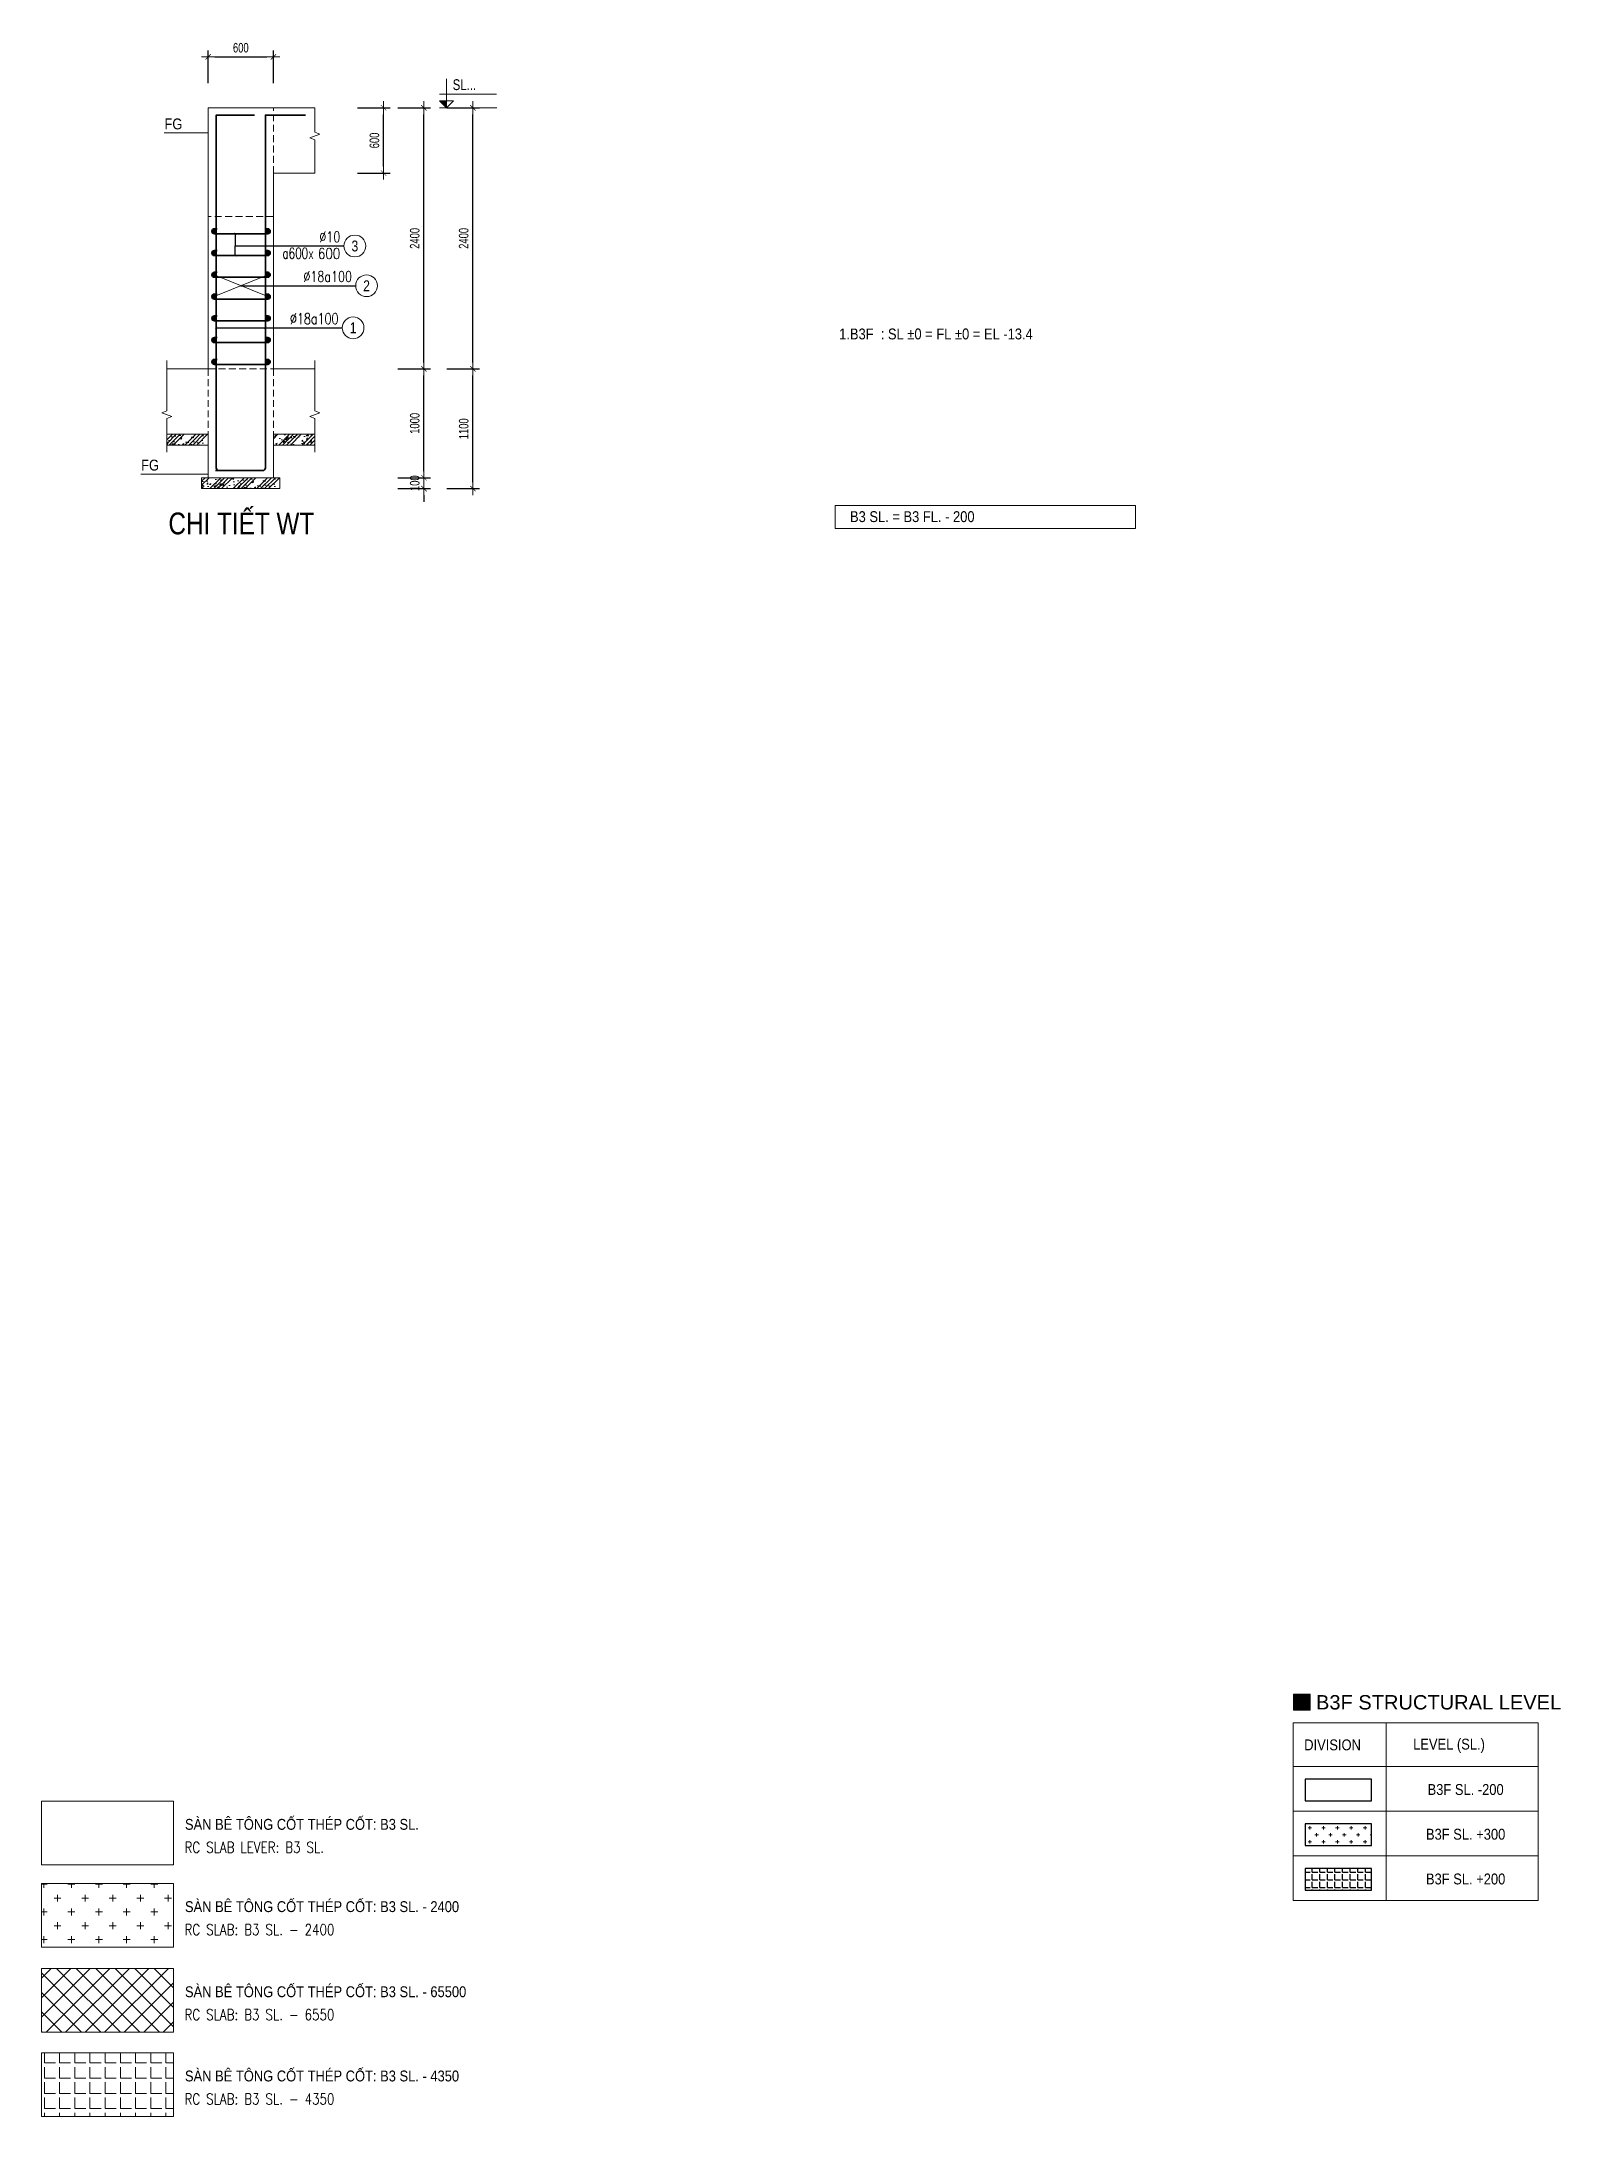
# Model space of a CAD drawing. Header units: millimetres. Extents: x -259680 to 953914, y -429648 to 90611.
# Drawn here: x 235788 to 305615, y -270641 to -175287 of the extents above; entities that cross this region are included whole.
import ezdxf
from ezdxf.enums import TextEntityAlignment as Align

# ---------------------------------------------------------------- set-up
doc = ezdxf.new("R2010")
doc.units = ezdxf.units.MM
doc.linetypes.add('HIDDEN2', pattern=[4.7625, 3.175, -1.5875])
doc.layers.get('0').update_dxf_attribs({"lineweight": 20})
doc.layers.get('Defpoints').update_dxf_attribs({"color": 151, "lineweight": 9})
for name, color, linetype, lineweight in [('$0$NDC_S_THIN LINE', 7, 'Continuous', 20), ('NDC_S_ANNO', 7, 'Continuous', 20), ('NDC_S_BREAK-LINE', 1, 'Continuous', 15), ('NDC_S_CONTINUOUS', 3, 'Continuous', 20), ('NDC_S_DIM', 1, 'Continuous', 15), ('NDC_S_ENG TITLE', 3, 'Continuous', 20), ('NDC_S_HIDDEN', 8, 'HIDDEN2', 13), ('NDC_S_LEADER', 1, 'Continuous', 15), ('NDC_S_REBAR', 4, 'Continuous', 35), ('NDC_S_TEXT SYMBOL', 7, 'Continuous', 20), ('NDC_S_THIN LINE', 8, 'Continuous', 9), ('NDC_S_VN TEXT', 7, 'Continuous', 20), ('NDC_S_VN TITLE', 6, 'Continuous', 35)]:
    doc.layers.add(name, color=color, linetype=linetype, lineweight=lineweight)
for name, color, linetype in [('FOOTING BOTTOM LEVEL$0$@ SL+100 EL-1.3', 11, 'Continuous'), ('FOOTING BOTTOM LEVEL$0$@ SL+300 EL-1.1', 41, 'Continuous'), ('LEVEL-P', 8, 'Continuous')]:
    doc.layers.add(name, color=color, linetype=linetype)
doc.styles.add('ARIAL', font='arial.ttf', dxfattribs={"width": 0.8})
doc.styles.add('FOOTING BOTTOM LEVEL$0$AREA MENSURATION$0$Style-Arial', font='arial.ttf')
doc.styles.add('NDC_ANNO', font='', dxfattribs={"width": 0.8})
doc.styles.add('NDC_ARIAL', font='arial.ttf', dxfattribs={"width": 0.85})
doc.styles.add('NDC_DIM', font='', dxfattribs={"width": 0.75})
doc.styles.add('NDC_EN TXT', font='romans.shx', dxfattribs={"width": 0.8})
doc.styles.add('NDC_VIE TXT', font='arial.ttf', dxfattribs={"width": 0.8})
doc.styles.add('ROMANS', font='romans', dxfattribs={"width": 0.75, "bigfont": 'vns'})
doc.styles.get('NDC_ANNO').set_extended_font_data('Dotum')
doc.styles.get('NDC_DIM').set_extended_font_data('Dotum')
doc.dimstyles.new('NDC_dim_100', dxfattribs={"dimscale": 100, "dimtxt": 2.2, "dimasz": 1.5, "dimexe": 1.5, "dimexo": 2.5, "dimgap": 1, "dimtad": 1, "dimdec": 0, "dimzin": 0, "dimdsep": 46, "dimtxsty": 'NDC_DIM', "dimblk": 'DIMMARK', "dimcen": 0.09, "dimdle": 1.2, "dimclrd": 1, "dimclre": 1, "dimclrt": 3, "dimadec": 0, "dimazin": 0, "dimtfac": 1, "dimtdec": 0, "dimtix": 1, "dimtofl": 0, "dimtmove": 0, "dimatfit": 3, "dimfxl": 6, "dimfxlon": 1, "dimtolj": 1, "dimtzin": 0, "dimarcsym": 0})
doc.dimstyles.new('NDC_dim_200', dxfattribs={"dimscale": 200, "dimtxt": 2.2, "dimasz": 1.5, "dimexe": 1.5, "dimexo": 2.5, "dimgap": 1, "dimtad": 1, "dimdec": 0, "dimzin": 0, "dimdsep": 46, "dimtxsty": 'NDC_DIM', "dimblk": 'DIMMARK', "dimcen": 0.09, "dimdle": 1.2, "dimclrd": 1, "dimclre": 1, "dimclrt": 3, "dimadec": 0, "dimazin": 0, "dimtfac": 1, "dimtdec": 0, "dimtix": 1, "dimtofl": 0, "dimtmove": 0, "dimatfit": 3, "dimfxl": 6, "dimfxlon": 1, "dimtolj": 1, "dimtzin": 0, "dimarcsym": 0})
pattern_1 = [(50, (-296579.8, 479537.45), (728.73868, -63.75634), [76.2, -838.2]), (355, (-296579.8, 479537.45), (-140.9713, 764.2266), [60.96, -670.56]), (100.451, (-296519.1, 479532.14), (587.77, 700.46675), [64.76, -712.36]), (50, (-295779.8, 480337.45), (728.73868, -63.75634), [76.2, -838.2]), (355, (-295779.8, 480337.45), (-140.9713, 764.2266), [60.96, -670.56]), (100.451, (-295719.1, 480332.14), (587.77, 700.46675), [64.76, -712.36]), (46.1842, (-296579.8, 479740.65), (1084.3162, -168.1693), [114.3, -1257.3]), (96.6356, (-296489.5, 479726.6), (949.617, 989.7022), [97.14, -1068.54]), (351.184, (-296579.8, 479740.6), (949.6184, 989.7005), [91.44, -1005.84]), (46.1842, (-295779.8, 480540.65), (1084.3162, -168.1693), [114.3, -1257.3]), (96.6356, (-295689.5, 480526.6), (949.617, 989.7022), [97.14, -1068.54]), (351.184, (-295779.8, 480540.6), (949.6184, 989.7005), [91.44, -1005.84]), (21, (-296478.2, 479689.85), (606.4595, -409.06207), [76.2, -838.2]), (326, (-296478.2, 479689.85), (247.2081, 736.75186), [60.96, -670.56]), (71.4514, (-296427.7, 479655.76), (853.66596, 327.69143), [64.76, -712.36]), (21, (-295678.2, 480489.85), (606.4595, -409.06207), [76.2, -838.2]), (326, (-295678.2, 480489.85), (247.2081, 736.75186), [60.96, -670.56]), (71.4514, (-295627.7, 480455.76), (853.66596, 327.69143), [64.76, -712.36]), (37.5, (-296579.83, 479537.45), (12.35441, 338.220155), [0, -662.432, 0, -680.72, 0, -673.1]), (7.5, (-296579.83, 479537.45), (267.27865, 400.7223), [0, -388.112, 0, -647.192, 0, -256.54]), (327.5, (-296806.4, 479537.45), (542.36238, -22.91498), [0, -254, 0, -792.48, 0, -1051.56]), (317.5, (-296908, 479537.45), (592.51673, 101.70596), [0, -330.2, 0, -526.288, 0, -746.76]), (45, (-296579.8, 479537.45), (-538.8154, 538.8154), []), (45, (-296400.2, 479537.45), (-538.8154, 538.8154), []), (45, (-296220.6, 479537.45), (-538.8154, 538.8154), []), (45, (-296041, 479537.45), (-538.8154, 538.8154), [])]

msp = doc.modelspace()

# ---------------------------------------------------------------- texts
at = {"style": 'FOOTING BOTTOM LEVEL$0$AREA MENSURATION$0$Style-Arial'}
msp.add_text('B3F STRUCTURAL LEVEL', height=660, dxfattribs=at).set_placement((294375.2, -251276.6), align=Align.TOP_LEFT)
at = {"layer": 'NDC_S_VN TEXT'}
for s, style, width, p in [('FG', 'NDC_ARIAL', 0.85, (241440.2, -179074.6)), ('1.B3F  : SL %%P0 = FL %%P0 = EL -13.4', 'NDC_ARIAL', 0.85, (272455.2, -188726.4)), ('FG', 'NDC_ARIAL', 0.85, (240368, -194753.5)), ('B3 SL. = B3 FL. - 200', 'NDC_ARIAL', 0.85, (272954.6, -197121.3)), ('SÀN BÊ TÔNG CỐT THÉP CỐT: B3 SL.', 'NDC_ARIAL', 0.85, (242383.1, -257216.1)), ('RC SLAB LEVER: B3 SL.', 'NDC_EN TXT', 0.8, (242362.9, -258272.4)), ('SÀN BÊ TÔNG CỐT THÉP CỐT: B3 SL. - 2400  ', 'NDC_ARIAL', 0.85, (242383.1, -260997.3)), ('RC SLAB: B3 SL. - 2400', 'NDC_EN TXT', 0.8, (242362.9, -262053.6)), ('SÀN BÊ TÔNG CỐT THÉP CỐT: B3 SL. - 65500  ', 'NDC_ARIAL', 0.85, (242383.1, -264908.5)), ('RC SLAB: B3 SL. - 6550', 'NDC_EN TXT', 0.8, (242362.9, -265964.8)), ('SÀN BÊ TÔNG CỐT THÉP CỐT: B3 SL. - 4350  ', 'NDC_ARIAL', 0.85, (242383.1, -268779.6)), ('RC SLAB: B3 SL. - 4350', 'NDC_EN TXT', 0.8, (242362.9, -269836))]:
    msp.add_text(s, height=500, dxfattribs=dict(at, style=style, width=width)).set_placement(p, align=Align.MIDDLE_LEFT)
at = {"layer": 'NDC_S_VN TEXT', "color": 3, "style": 'ROMANS', "width": 0.7}
msp.add_text('a600x', height=500, dxfattribs=at).set_placement((246862.8, -185266.9))
at = {"layer": 'NDC_S_VN TEXT', "style": 'NDC_ARIAL', "width": 0.85}
for s, p in [('DIVISION', (293834, -253314)), ('LEVEL (SL.)', (298840.2, -253279.3))]:
    msp.add_text(s, height=500, dxfattribs=at).set_placement(p, align=Align.TOP_LEFT)
for s, p in [('B3F SL. -200', (301253.9, -255864.6)), ('B3F SL. +300', (301253.9, -257920.2)), ('B3F SL. +200', (301253.9, -259975.8))]:
    msp.add_text(s, height=500, dxfattribs=at).set_placement(p, align=Align.CENTER)

# ---------------------------------------------------------------- blocks, each defined once
blk = doc.blocks.new('DIMMARK')
at = {"layer": 'NDC_S_DIM', "color": 1}
blk.add_line((-1.5, 0), (1, 0), dxfattribs=at)
at = {"layer": 'NDC_S_DIM', "color": 2, "const_width": 0.1}
blk.add_lwpolyline([(-0.42, -0.42), (0.42, 0.42)], dxfattribs=at)
blk = doc.blocks.new('*D269')
at = {"layer": 'Defpoints', "color": 0, "transparency": 16777216}
for p in [(249033, -178334), (253367, -178334), (249333, -190334)]:
    blk.add_point(p, dxfattribs=at)
at = {"layer": 'NDC_S_DIM', "color": 1, "lineweight": -2, "transparency": 16777216}
for p, q in [((252167, -178334), (253667, -178334)), ((253367, -190034), (253367, -178634)), ((252167, -190334), (253667, -190334))]:
    blk.add_line(p, q, dxfattribs=at)
at = {"layer": 'NDC_S_DIM', "color": 1, "lineweight": -2, "transparency": 16777216, "xscale": 300, "yscale": 300, "zscale": 300}
for p, rotation in [((253367, -178334), 90), ((253367, -190334), 270)]:
    blk.add_blockref('DIMMARK', p, dxfattribs=dict(at, rotation=rotation))
at = {"layer": 'NDC_S_DIM', "color": 3, "transparency": 16777216, "insert": (252947, -184334), "char_height": 440, "attachment_point": 5, "rotation": 90, "style": 'NDC_DIM'}
blk.add_mtext('\\A1;2400', dxfattribs=at)
blk = doc.blocks.new('*D270')
at = {"layer": 'Defpoints', "color": 0, "transparency": 16777216}
for p in [(249333, -190334), (253367, -190334), (249333, -195334)]:
    blk.add_point(p, dxfattribs=at)
at = {"layer": 'NDC_S_DIM', "color": 1, "lineweight": -2, "transparency": 16777216}
for p, q in [((252167, -190334), (253667, -190334)), ((253367, -195034), (253367, -190634)), ((252167, -195334), (253667, -195334))]:
    blk.add_line(p, q, dxfattribs=at)
at = {"layer": 'NDC_S_DIM', "color": 1, "lineweight": -2, "transparency": 16777216, "xscale": 300, "yscale": 300, "zscale": 300}
for p, rotation in [((253367, -190334), 90), ((253367, -195334), 270)]:
    blk.add_blockref('DIMMARK', p, dxfattribs=dict(at, rotation=rotation))
at = {"layer": 'NDC_S_DIM', "color": 3, "transparency": 16777216, "insert": (252947, -192834), "char_height": 440, "attachment_point": 5, "rotation": 90, "style": 'NDC_DIM'}
blk.add_mtext('\\A1;1000', dxfattribs=at)
blk = doc.blocks.new('*D271')
at = {"layer": 'Defpoints', "color": 0, "transparency": 16777216}
for p in [(249333, -195334), (253367, -195334), (249333, -195834)]:
    blk.add_point(p, dxfattribs=at)
at = {"layer": 'NDC_S_DIM', "color": 1, "lineweight": -2, "transparency": 16777216}
for p, q in [((252167, -195334), (253667, -195334)), ((253367, -195034), (253367, -194734)), ((252167, -195834), (253667, -195834)), ((253367, -196134), (253367, -196434))]:
    blk.add_line(p, q, dxfattribs=at)
at = {"layer": 'NDC_S_DIM', "color": 1, "lineweight": -2, "transparency": 16777216, "xscale": 300, "yscale": 300, "zscale": 300}
for p, rotation in [((253367, -195334), 270), ((253367, -195834), 90)]:
    blk.add_blockref('DIMMARK', p, dxfattribs=dict(at, rotation=rotation))
at = {"layer": 'NDC_S_DIM', "color": 3, "transparency": 16777216, "insert": (252947, -195584), "char_height": 440, "attachment_point": 5, "rotation": 90, "style": 'NDC_DIM'}
blk.add_mtext('\\A1;100', dxfattribs=at)
blk = doc.blocks.new('kata_block_CT')
at = {"layer": 'NDC_S_ANNO'}
blk.add_hatch(color=3, dxfattribs=at).paths.add_polyline_path([(0, 1.6), (-1.61, 1.6), (0, 0)])
at = {"layer": 'NDC_S_ANNO', "ltscale": 50}
h = blk.add_hatch(dxfattribs=at)
h.set_pattern_fill('ANSI31', color=256, scale=1.406, style=0)
h.paths.add_polyline_path([(0, 1.6), (0, 0), (1.61, 1.6)])
for p, q in [((11.56, 0), (-1.64, 0)), ((-1.59, 3.14), (11.47, 3.14))]:
    blk.add_line(p, q, dxfattribs=at)
for points in [[(0, 6.69), (0, 0)], [(0, 0), (-1.61, 1.6), (0, 1.6)], [(0, 0), (1.61, 1.6), (0, 1.6)]]:
    blk.add_lwpolyline(points, dxfattribs=at)
at = {"layer": 'NDC_S_ANNO', "color": 8, "ltscale": 50}
blk.add_lwpolyline([(0, 0), (-1.61, 1.6), (0, 1.6)], dxfattribs=at)
at = {"layer": 'NDC_S_TEXT SYMBOL', "color": 3, "style": 'NDC_ANNO', "width": 0.8}
blk.add_attdef('CT', (1.41, 4.07), '', height=2.5, dxfattribs=at)
blk = doc.blocks.new('*U242')
blk.add_circle((2.5, 0), 2.5)
at = {"layer": 'NDC_S_VN TEXT', "color": 3, "style": 'NDC_EN TXT', "width": 0.75}
blk.add_attdef('DK2', text='', height=2.5, dxfattribs=at).set_placement((-0.85, 0.85), align=Align.RIGHT)
at = {"layer": 'NDC_S_VN TEXT', "color": 7, "style": 'ARIAL', "width": 0.8}
blk.add_attdef('SH3', text='', height=2.5, dxfattribs=at).set_placement((2.5, 0), align=Align.MIDDLE)
blk = doc.blocks.new('*U266')
at = {"layer": 'NDC_S_REBAR'}
blk.add_hatch(color=6, dxfattribs=at).paths.add_polyline_path([(-64, -64, 1), (64, 64, 1)])
at = {"layer": 'NDC_S_REBAR', "color": 6}
blk.add_circle((0, 0), 90.3, dxfattribs=at)
blk = doc.blocks.new('*U267')
at = {"layer": 'NDC_S_DIM', "color": 0, "linetype": 'ByBlock', "lineweight": -2, "transparency": 16777216}
for p in [(0, 6000), (0, 5000), (0, 4000), (0, 3000), (0, 2000), (0, 1000), (0, 0)]:
    blk.add_blockref('*U266', p, dxfattribs=at)
blk = doc.blocks.new('*U264')
at = {"layer": 'NDC_S_REBAR'}
blk.add_hatch(color=6, dxfattribs=at).paths.add_polyline_path([(-64, -64, 1), (64, 64, 1)])
at = {"layer": 'NDC_S_REBAR', "color": 6}
blk.add_circle((0, 0), 90.3, dxfattribs=at)
blk = doc.blocks.new('*U265')
at = {"layer": 'NDC_S_DIM', "color": 0, "linetype": 'ByBlock', "lineweight": -2, "transparency": 16777216}
for p in [(0, 6000), (0, 5000), (0, 4000), (0, 3000), (0, 2000), (0, 1000), (0, 0)]:
    blk.add_blockref('*U264', p, dxfattribs=at)
blk = doc.blocks.new('*U240')
blk.add_circle((2.5, 0), 2.5)
at = {"layer": 'NDC_S_VN TEXT', "color": 3, "style": 'NDC_EN TXT', "width": 0.75}
blk.add_attdef('DK2', text='', height=2.5, dxfattribs=at).set_placement((-0.85, 0.85), align=Align.RIGHT)
at = {"layer": 'NDC_S_VN TEXT', "color": 7, "style": 'ARIAL', "width": 0.8}
blk.add_attdef('SH3', text='', height=2.5, dxfattribs=at).set_placement((2.5, 0), align=Align.MIDDLE)
blk = doc.blocks.new('*U241')
blk.add_circle((2.5, 0), 2.5)
at = {"layer": 'NDC_S_VN TEXT', "color": 3, "style": 'NDC_EN TXT'}
for tag, width, p in [('DK2', 0.75, (-0.85, 0.85)), ('KC2', 0.8, (-0.85, -2.97))]:
    blk.add_attdef(tag, text='', height=2.5, dxfattribs=dict(at, width=width)).set_placement(p, align=Align.RIGHT)
at = {"layer": 'NDC_S_VN TEXT', "color": 7, "style": 'ARIAL', "width": 0.8}
blk.add_attdef('SH3', text='', height=2.5, dxfattribs=at).set_placement((2.5, 0), align=Align.MIDDLE)
blk = doc.blocks.new('Drawing name_symbol')
at = {"layer": 'NDC_S_ENG TITLE', "style": 'NDC_EN TXT', "width": 0.8}
blk.add_attdef('SECTDET1', text='', height=5, dxfattribs=at).set_placement((0, 1.01), align=Align.CENTER)
at = {"layer": 'NDC_S_TEXT SYMBOL', "lineweight": 25, "style": 'NDC_ANNO', "width": 0.8}
blk.add_attdef('SSCALE', text='', height=2.5, dxfattribs=at).set_placement((0, -4), align=Align.CENTER)
at = {"layer": 'NDC_S_VN TITLE', "style": 'NDC_VIE TXT', "width": 0.8}
blk.add_attdef('SECTDET2', text='', height=5, dxfattribs=at).set_placement((0, 7.97), align=Align.CENTER)
blk = doc.blocks.new('*D272')
at = {"layer": 'Defpoints', "color": 0, "transparency": 16777216}
for p in [(246451, -175996), (243451, -178334), (246451, -178334)]:
    blk.add_point(p, dxfattribs=at)
at = {"layer": 'NDC_S_DIM', "color": 1, "lineweight": -2, "transparency": 16777216}
for p, q in [((243451, -177196), (243451, -175696)), ((243751, -175996), (246151, -175996)), ((246451, -177196), (246451, -175696))]:
    blk.add_line(p, q, dxfattribs=at)
at = {"layer": 'NDC_S_DIM', "color": 1, "lineweight": -2, "transparency": 16777216, "xscale": 300, "yscale": 300, "zscale": 300, "rotation": 180}
blk.add_blockref('DIMMARK', (243451, -175996), dxfattribs=at)
at = {"layer": 'NDC_S_DIM', "color": 1, "lineweight": -2, "transparency": 16777216, "xscale": 300, "yscale": 300, "zscale": 300}
blk.add_blockref('DIMMARK', (246451, -175996), dxfattribs=at)
at = {"layer": 'NDC_S_DIM', "color": 3, "transparency": 16777216, "insert": (244951, -175575), "char_height": 440, "attachment_point": 5, "style": 'NDC_DIM'}
blk.add_mtext('\\A1;600', dxfattribs=at)
blk = doc.blocks.new('*D268')
at = {"layer": 'Defpoints', "color": 0, "transparency": 16777216}
for p in [(248635, -178334), (251515, -178334), (248635, -181334)]:
    blk.add_point(p, dxfattribs=at)
at = {"layer": 'NDC_S_DIM', "color": 1, "lineweight": -2, "transparency": 16777216}
for p, q in [((250315, -178334), (251815, -178334)), ((251515, -181034), (251515, -178634)), ((250315, -181334), (251815, -181334))]:
    blk.add_line(p, q, dxfattribs=at)
at = {"layer": 'NDC_S_DIM', "color": 1, "lineweight": -2, "transparency": 16777216, "xscale": 300, "yscale": 300, "zscale": 300}
for p, rotation in [((251515, -178334), 90), ((251515, -181334), 270)]:
    blk.add_blockref('DIMMARK', p, dxfattribs=dict(at, rotation=rotation))
at = {"layer": 'NDC_S_DIM', "color": 3, "transparency": 16777216, "insert": (251094, -179834), "char_height": 440, "attachment_point": 5, "rotation": 90, "style": 'NDC_DIM'}
blk.add_mtext('\\A1;600', dxfattribs=at)
blk = doc.blocks.new('*U273')
at = {"layer": 'NDC_S_REBAR'}
blk.add_lwpolyline([(-1098, 115), (-1228, 115, 1), (-1228, -115), (1228, -115, 1), (1228, 115), (1097, 115)], format="xyb", dxfattribs=at)
blk = doc.blocks.new('*U274')
at = {"color": 0, "linetype": 'ByBlock', "lineweight": -2, "transparency": 16777216}
for p in [(0, 6000), (0, 5000), (0, 4000), (0, 3000), (0, 2000), (0, 1000), (0, 0)]:
    blk.add_blockref('*U273', p, dxfattribs=at)
blk = doc.blocks.new('*D378')
at = {"layer": 'Defpoints', "color": 0, "transparency": 16777216}
for p in [(249333, -190334), (255618, -190334), (249333, -195834)]:
    blk.add_point(p, dxfattribs=at)
at = {"layer": 'NDC_S_DIM', "color": 1, "lineweight": -2, "transparency": 16777216}
for p, q in [((254418, -190334), (255918, -190334)), ((255618, -195534), (255618, -190634)), ((254418, -195834), (255918, -195834))]:
    blk.add_line(p, q, dxfattribs=at)
at = {"layer": 'NDC_S_DIM', "color": 1, "lineweight": -2, "transparency": 16777216, "xscale": 300, "yscale": 300, "zscale": 300}
for p, rotation in [((255618, -190334), 90), ((255618, -195834), 270)]:
    blk.add_blockref('DIMMARK', p, dxfattribs=dict(at, rotation=rotation))
at = {"layer": 'NDC_S_DIM', "color": 3, "transparency": 16777216, "insert": (255198, -193084), "char_height": 440, "attachment_point": 5, "rotation": 90, "style": 'NDC_DIM'}
blk.add_mtext('\\A1;1100', dxfattribs=at)
blk = doc.blocks.new('*D379')
at = {"layer": 'Defpoints', "color": 0, "transparency": 16777216}
for p in [(251284, -178334), (255618, -178334), (251584, -190334)]:
    blk.add_point(p, dxfattribs=at)
at = {"layer": 'NDC_S_DIM', "color": 1, "lineweight": -2, "transparency": 16777216}
for p, q in [((254418, -178334), (255918, -178334)), ((255618, -190034), (255618, -178634)), ((254418, -190334), (255918, -190334))]:
    blk.add_line(p, q, dxfattribs=at)
at = {"layer": 'NDC_S_DIM', "color": 1, "lineweight": -2, "transparency": 16777216, "xscale": 300, "yscale": 300, "zscale": 300}
for p, rotation in [((255618, -178334), 90), ((255618, -190334), 270)]:
    blk.add_blockref('DIMMARK', p, dxfattribs=dict(at, rotation=rotation))
at = {"layer": 'NDC_S_DIM', "color": 3, "transparency": 16777216, "insert": (255198, -184334), "char_height": 440, "attachment_point": 5, "rotation": 90, "style": 'NDC_DIM'}
blk.add_mtext('\\A1;2400', dxfattribs=at)

# ---------------------------------------------------------------- dimensions: what is measured, and where the dimension line sits
at = {"layer": 'NDC_S_DIM'}
dim = msp.add_linear_dim(base=(246451, -175995.7), p1=(243451, -178334.2), p2=(246451, -178334.2), dimstyle='NDC_dim_200', override={"dimlfac": 0.2}, dxfattribs=at)
dim.commit()
dim.dimension.update_dxf_attribs({"geometry": '*D272', "text_midpoint": (244951, -175575.4)})
for base, p1, p2, picture, middle in [((251514.7, -178334.2), (248635.3, -181334.2), (248635.3, -178334.2), '*D268', (251094.4, -179834.2)), ((253366.9, -178334.2), (249333.1, -190334.2), (249033.1, -178334.2), '*D269', (252946.6, -184334.2)), ((255618, -178334.2), (251584.2, -190334.2), (251284.2, -178334.2), '*D379', (255197.7, -184334.2)), ((253366.9, -190334.2), (249333.1, -195334.2), (249333.1, -190334.2), '*D270', (252946.6, -192834.2)), ((255618, -190334.2), (249333.1, -195834.2), (249333.1, -190334.2), '*D378', (255197.7, -193084.2)), ((253366.9, -195334.2), (249333.1, -195834.2), (249333.1, -195334.2), '*D271', (252946.6, -195584.2))]:
    dim = msp.add_linear_dim(base=base, p1=p1, p2=p2, angle=90, dimstyle='NDC_dim_200', override={"dimlfac": 0.2}, dxfattribs=at)
    dim.commit()
    dim.dimension.update_dxf_attribs({"geometry": picture, "text_midpoint": middle})

# ---------------------------------------------------------------- hatches: boundary and pattern name
at = {"layer": '$0$NDC_S_THIN LINE', "ltscale": 100}
h = msp.add_hatch(color=251, dxfattribs=at)
h.dxf.hatch_style = 1
h.paths.add_polyline_path([(294111.5, -251240.3), (293341.4, -251240.3), (293341.4, -251972.6), (294111.5, -251972.6)])
at = {"ltscale": 100}
h = msp.add_hatch(dxfattribs=at)
h.set_pattern_fill('BT-DA1X2', color=251, scale=4, pattern_type=2)
h.set_pattern_definition(pattern_1)
h.paths.add_polyline_path([(241547, -193334.2), (241547, -193834.2), (243451, -193834.2), (243451, -193334.2)])
h = msp.add_hatch(dxfattribs=at)
h.set_pattern_fill('BT-DA1X2', color=251, scale=4, pattern_type=2)
h.set_pattern_definition(pattern_1)
h.paths.add_polyline_path([(248355.1, -193334.2), (248355.1, -193834.2), (246451, -193834.2), (246451, -193334.2)])
h = msp.add_hatch(dxfattribs=at)
h.set_pattern_fill('BT-DA1X2', color=251, scale=4, pattern_type=2)
h.set_pattern_definition([(50, (-293279.8, 477537.45), (728.73868, -63.75634), [76.2, -838.2]), (355, (-293279.8, 477537.45), (-140.9713, 764.2266), [60.96, -670.56]), (100.451, (-293219.1, 477532.14), (587.77, 700.46675), [64.76, -712.36]), (50, (-292479.8, 478337.45), (728.73868, -63.75634), [76.2, -838.2]), (355, (-292479.8, 478337.45), (-140.9713, 764.2266), [60.96, -670.56]), (100.451, (-292419.1, 478332.14), (587.77, 700.46675), [64.76, -712.36]), (46.1842, (-293279.8, 477740.65), (1084.3162, -168.1693), [114.3, -1257.3]), (96.6356, (-293189.5, 477726.6), (949.617, 989.7022), [97.14, -1068.54]), (351.184, (-293279.8, 477740.6), (949.6184, 989.7005), [91.44, -1005.84]), (46.1842, (-292479.8, 478540.65), (1084.3162, -168.1693), [114.3, -1257.3]), (96.6356, (-292389.5, 478526.6), (949.617, 989.7022), [97.14, -1068.54]), (351.184, (-292479.8, 478540.6), (949.6184, 989.7005), [91.44, -1005.84]), (21, (-293178.2, 477689.85), (606.4595, -409.06207), [76.2, -838.2]), (326, (-293178.2, 477689.85), (247.2081, 736.75186), [60.96, -670.56]), (71.4514, (-293127.7, 477655.76), (853.66596, 327.69143), [64.76, -712.36]), (21, (-292378.2, 478489.85), (606.4595, -409.06207), [76.2, -838.2]), (326, (-292378.2, 478489.85), (247.2081, 736.75186), [60.96, -670.56]), (71.4514, (-292327.7, 478455.76), (853.66596, 327.69143), [64.76, -712.36]), (37.5, (-293279.83, 477537.45), (12.35441, 338.220155), [0, -662.432, 0, -680.72, 0, -673.1]), (7.5, (-293279.83, 477537.45), (267.27865, 400.7223), [0, -388.112, 0, -647.192, 0, -256.54]), (327.5, (-293506.4, 477537.45), (542.36238, -22.91498), [0, -254, 0, -792.48, 0, -1051.56]), (317.5, (-293608, 477537.45), (592.51673, 101.70596), [0, -330.2, 0, -526.288, 0, -746.76]), (45, (-293279.8, 477537.45), (-538.8154, 538.8154), []), (45, (-293100.2, 477537.45), (-538.8154, 538.8154), []), (45, (-292920.6, 477537.45), (-538.8154, 538.8154), []), (45, (-292741, 477537.45), (-538.8154, 538.8154), [])])
h.paths.add_polyline_path([(243151, -195334.2), (243151, -195834.2), (246751, -195834.2), (246751, -195334.2)])
at = {"layer": 'LEVEL-P'}
h = msp.add_hatch(dxfattribs=at)
h.set_pattern_fill('ANGLE', color=256, scale=50)
h.set_pattern_definition([(0, (-266696.65, -258015.84), (0, 349.25), [254, -95.25]), (90, (-266696.65, -258015.84), (-349.25, 2e-14), [254, -95.25])])
h.paths.add_polyline_path([(296921.5, -259243.4), (293871.1, -259243.4), (293871.1, -260243.4), (296921.5, -260243.4)])
at = {"layer": 'NDC_S_THIN LINE', "ltscale": 100, "true_color": 0x58ba48}
h = msp.add_hatch(dxfattribs=at)
h.set_pattern_fill('CROSS', color=85, scale=50)
h.set_pattern_definition([(0, (-266696.65, -258015.84), (317.5, 317.5), [158.75, -476.25]), (90, (-266617.27, -258095.2), (-317.5, 317.5), [158.75, -476.25])])
h.paths.add_polyline_path([(296921.5, -257187.8), (293871.1, -257187.8), (293871.1, -258187.8), (296921.5, -258187.8)])
at = {"layer": 'NDC_S_THIN LINE', "ltscale": 100}
h = msp.add_hatch(dxfattribs=at)
h.set_pattern_fill('CROSS', color=251, scale=100)
h.set_pattern_definition([(0, (-229724, -279657.8), (635, 635), [317.5, -952.5]), (90, (-229565.2, -279816.55), (-635, 635), [317.5, -952.5])])
h.paths.add_polyline_path([(241863.7, -259926.6), (235787.9, -259926.6), (235787.9, -262858.8), (241863.7, -262858.8)])
h = msp.add_hatch(dxfattribs=at)
h.set_pattern_fill('ANSI37', color=251, scale=200)
h.set_pattern_definition([(45, (3321.5, -271347.2), (-449.0128, 449.0128), []), (135, (3321.5, -271347.2), (-449.0128, -449.0128), [])])
h.paths.add_polyline_path([(241863.7, -263837.8), (235787.9, -263837.8), (235787.9, -266770), (241863.7, -266770)])
h = msp.add_hatch(dxfattribs=at)
h.set_pattern_fill('ANGLE', color=251, scale=100)
h.set_pattern_definition([(0, (3321.5, -270277.2), (0, 698.5), [508, -190.5]), (90, (3321.5, -270277.2), (-698.5, 4e-14), [508, -190.5])])
h.paths.add_polyline_path([(241863.7, -267709), (235787.9, -267709), (235787.9, -270641.2), (241863.7, -270641.2)])

# ---------------------------------------------------------------- linework, layer by layer
for p, q in [((293323.4, -252553.6), (304588.8, -252553.6)), ((293323.4, -252553.6), (293323.4, -260720.4)), ((297603.2, -252553.6), (297603.2, -260720.4)), ((304588.8, -252553.6), (304588.8, -260720.4)), ((293323.4, -254553.6), (304588.8, -254553.6)), ((293323.4, -256609.2), (304588.8, -256609.2)), ((293323.4, -258664.8), (304588.8, -258664.8)), ((293323.4, -260720.4), (304588.8, -260720.4))]:
    msp.add_line(p, q)
msp.add_lwpolyline([(293341.4, -251240.3), (294111.5, -251240.3), (294111.5, -251972.6), (293341.4, -251972.6)], close=True)
at = {"layer": 'Defpoints', "ltscale": 100}
msp.add_lwpolyline([(272277.1, -196610.5), (286077.1, -196610.5), (286077.1, -197670.5), (272277.1, -197670.5)], close=True, dxfattribs=at)
at = {"layer": 'FOOTING BOTTOM LEVEL$0$@ SL+100 EL-1.3', "color": 7}
for points in [[(296921.5, -257187.8), (293871.1, -257187.8), (293871.1, -258187.8), (296921.5, -258187.8)], [(296921.5, -259243.4), (293871.1, -259243.4), (293871.1, -260243.4), (296921.5, -260243.4)]]:
    msp.add_lwpolyline(points, close=True, dxfattribs=at)
at = {"layer": 'FOOTING BOTTOM LEVEL$0$@ SL+300 EL-1.1', "color": 7}
msp.add_lwpolyline([(296921.5, -255132.2), (293871.1, -255132.2), (293871.1, -256132.2), (296921.5, -256132.2)], close=True, dxfattribs=at)
at = {"layer": 'NDC_S_BREAK-LINE'}
for p, q in [((243451, -193834.2), (241547, -193834.2)), ((246451, -193834.2), (248355.1, -193834.2)), ((243151, -195334.2), (243151, -195834.2)), ((243451, -195334.2), (243151, -195334.2)), ((246451, -195334.2), (246751, -195334.2)), ((246751, -195334.2), (246751, -195834.2)), ((246751, -195834.2), (243151, -195834.2))]:
    msp.add_line(p, q, dxfattribs=at)
for points in [[(248355.1, -178334.2), (248355.1, -179447.1), (248582.4, -179545.8), (248127.7, -179711.3), (248355.1, -179810), (248355.1, -181334.2)], [(241547, -189947.9), (241547, -192255.9), (241319.7, -192354.6), (241774.3, -192520.1), (241547, -192618.8), (241547, -194165.6)], [(248355.1, -189947.9), (248355.1, -192255.9), (248582.4, -192354.6), (248127.7, -192520.1), (248355.1, -192618.8), (248355.1, -194165.6)]]:
    msp.add_lwpolyline(points, dxfattribs=at)
at = {"layer": 'NDC_S_CONTINUOUS'}
for p, q in [((243451, -178334.2), (243451, -190334.2)), ((246451, -178334.2), (243451, -178334.2)), ((246451, -178334.2), (248355.1, -178334.2)), ((246451, -181334.2), (246451, -190334.2)), ((246451, -181334.2), (248355.1, -181334.2)), ((243451, -190334.2), (241547, -190334.2)), ((246451, -190334.2), (248355.1, -190334.2)), ((243451, -193334.2), (241547, -193334.2)), ((243451, -193334.2), (243451, -195334.2)), ((246451, -193334.2), (248355.1, -193334.2)), ((246451, -193334.2), (246451, -195334.2)), ((246451, -195334.2), (243451, -195334.2))]:
    msp.add_line(p, q, dxfattribs=at)
at = {"layer": 'NDC_S_HIDDEN', "ltscale": 100}
for p, q in [((246451, -181334.2), (246451, -178334.2)), ((246451, -183334.2), (243451, -183334.2)), ((243451, -190334.2), (243451, -193334.2)), ((243451, -190334.2), (246451, -190334.2)), ((246451, -190334.2), (246451, -193334.2))]:
    msp.add_line(p, q, dxfattribs=at)
at = {"layer": 'NDC_S_LEADER'}
for p, q in [((241420.2, -179484.1), (243451, -179484.1)), ((243729.1, -187008.3), (246190.6, -186008.3)), ((246187.2, -187008.3), (243729.1, -186008.3)), ((240348, -195162.9), (243451, -195162.9))]:
    msp.add_line(p, q, dxfattribs=at)
at = {"layer": 'NDC_S_REBAR'}
for points in [[(247926.1, -178664.4), (246079, -178664.4), (246079, -194873.4, -0.4142136), (245944, -195008.4), (243791, -195008.4)], [(245909, -195008.4), (243958, -195008.4, -0.4142136), (243823, -194873.4), (243823, -178664.4), (245576.2, -178664.4)]]:
    msp.add_lwpolyline(points, format="xyb", dxfattribs=at)
at = {"layer": 'NDC_S_THIN LINE', "ltscale": 100}
for points in [[(235787.9, -256145.4), (241863.7, -256145.4), (241863.7, -259077.6), (235787.9, -259077.6)], [(235787.9, -259926.6), (241863.7, -259926.6), (241863.7, -262858.8), (235787.9, -262858.8)], [(235787.9, -263837.8), (241863.7, -263837.8), (241863.7, -266770), (235787.9, -266770)], [(235787.9, -267709), (241863.7, -267709), (241863.7, -270641.2), (235787.9, -270641.2)]]:
    msp.add_lwpolyline(points, close=True, dxfattribs=at)

# ---------------------------------------------------------------- block references
msp.add_blockref('*U274', (244962.9, -190008.3))
at = {"layer": 'NDC_S_ANNO'}
ref = msp.add_blockref('Drawing name_symbol', (244820.5, -199528.3), dxfattribs=dict(at, xscale=200, yscale=200, zscale=200))
ref.add_attrib('SECTDET2', ' CHI TIẾT WT', dxfattribs={"layer": 'NDC_S_VN TITLE', "height": 1000, "style": 'NDC_VIE TXT', "width": 0.8}).set_placement((244820.5, -197934.2), align=Align.CENTER)
at = {"layer": 'NDC_S_DIM', "extrusion": (0, 0, -1), "zscale": -1}
msp.add_blockref('*U265', (-243722, -190008.3), dxfattribs=at)
at = {"layer": 'NDC_S_DIM'}
msp.add_blockref('*U267', (246180, -190008.3), dxfattribs=at)
at = {"layer": 'NDC_S_VN TEXT', "xscale": 200, "yscale": 200, "zscale": 200}
for name, p, values in [('kata_block_CT', (254409.2, -178334.2), {'CT': 'SL...'}), ('*U241', (249693.4, -184684), {'SH3': '3', 'DK2': '%%c10', 'KC2': '600'}), ('*U240', (250231.5, -186508.3), {'SH3': '2', 'DK2': '%%c18a100'}), ('*U242', (249612.9, -188443.2), {'SH3': '1', 'DK2': '%%c18a100'})]:
    msp.add_blockref(name, p, dxfattribs=at).add_auto_attribs(values)

msp.set_redraw_order([(e.dxf.handle, doc.entitydb.next_handle()) for e in msp.query("TEXT MTEXT ATTDEF DIMENSION ARC_DIMENSION")])  # texts and dimensions are drawn at this point

# ---------------------------------------------------------------- leaders
at = {"layer": 'NDC_S_LEADER'}
for points in [[(244697.5, -184123.6), (244697.5, -184684), (249693.4, -184684)], [(244697.5, -185123.6), (244697.5, -184684), (249693.4, -184684)], [(244958.2, -186508.3), (250231.5, -186508.3)], [(243823, -188443.2), (249612.9, -188443.2)], [(246079, -188443.2), (249612.9, -188443.2)]]:
    msp.add_leader(points, dimstyle='NDC_dim_100', override={"dimasz": 1, "dimtad": 0, "dimldrblk": 'ArchTick'}, dxfattribs=at)

doc.saveas('drawing.dxf')
